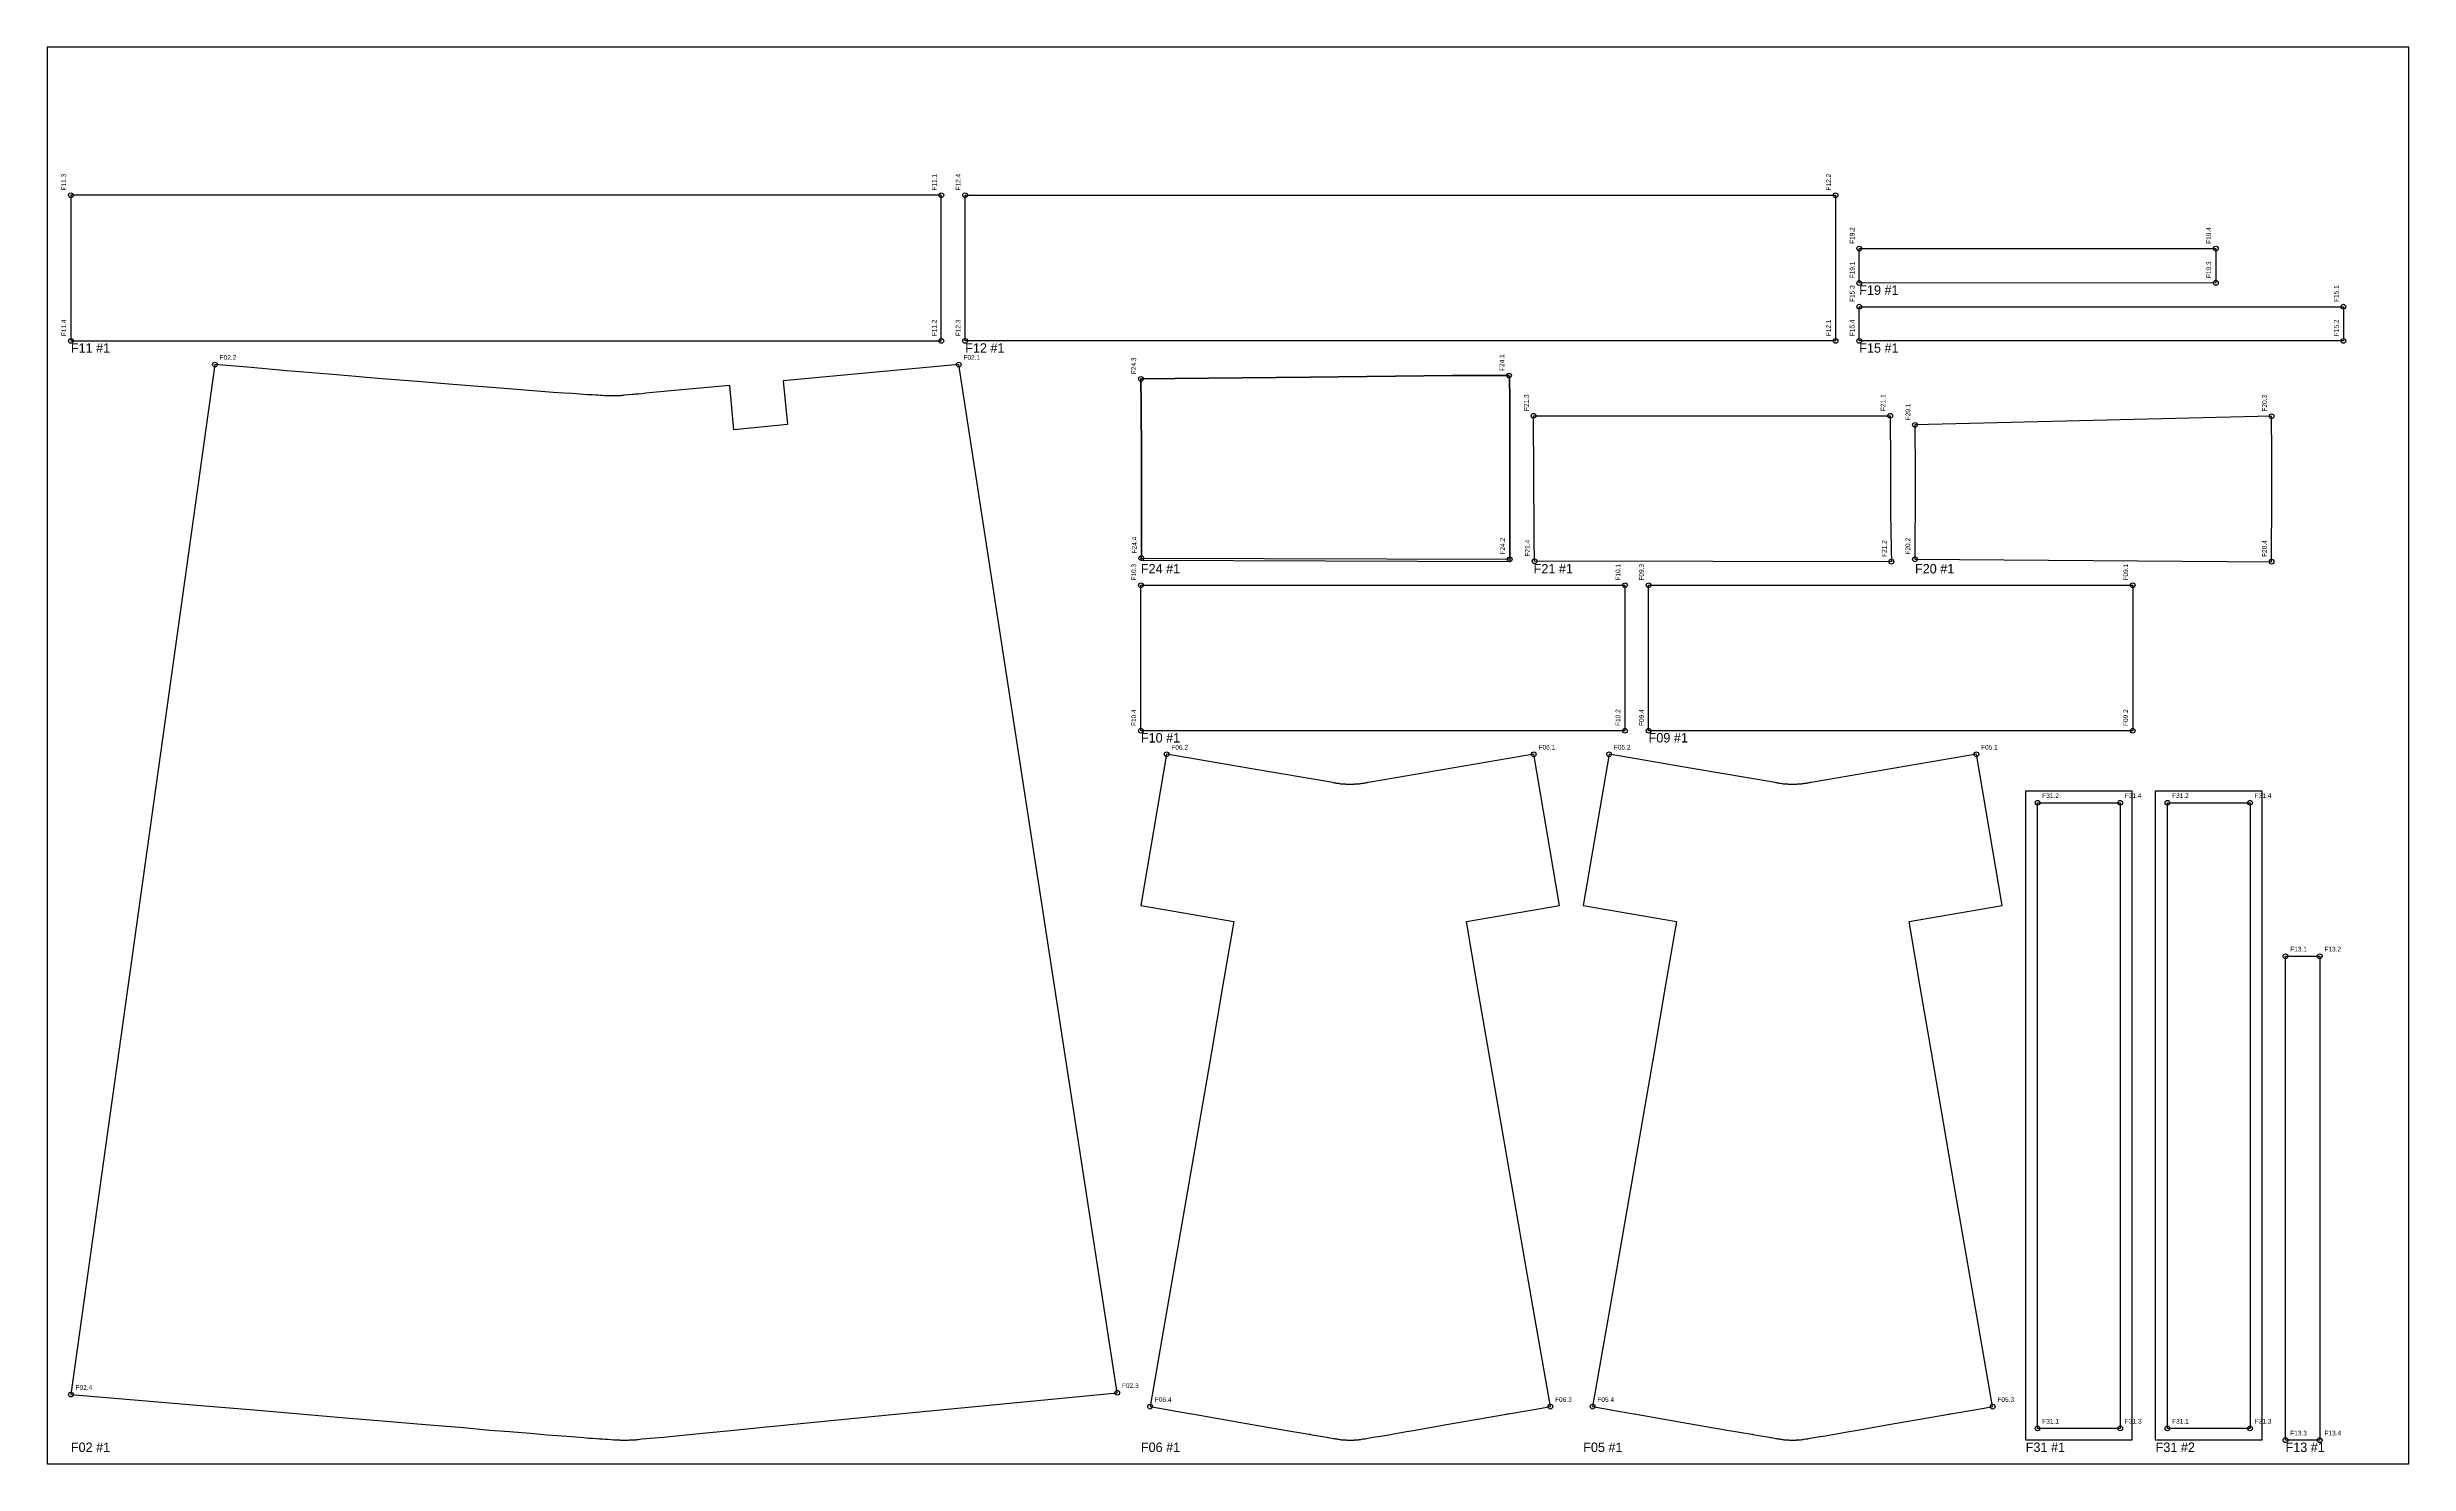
# Model space of a CAD drawing. Header units: millimetres. Extents: x 0 to 1000, y 0 to 600.
import ezdxf

# ---------------------------------------------------------------- set-up
doc = ezdxf.new("R2010")
doc.units = ezdxf.units.MM
for name, color, linetype in [('CUT', 7, 'Continuous'), ('LABEL', 3, 'Continuous'), ('REFERENCE', 3, 'Continuous'), ('SHEET_NONCUT', 8, 'Continuous')]:
    doc.layers.add(name, color=color, linetype=linetype)

msp = doc.modelspace()

# ---------------------------------------------------------------- linework, layer by layer
at = {"layer": 'CUT'}
for points in [[(378.6, 475.6), (378.6, 479.7), (378.6, 483.8), (378.6, 488), (378.6, 492.1), (378.6, 496.2), (378.6, 500.3), (378.6, 504.4), (378.6, 508.5), (378.6, 512.6), (378.6, 516.7), (378.6, 520.8), (378.6, 524.9), (378.6, 529), (378.6, 533.1), (378.6, 537.3), (10, 537.3), (10, 533.1), (10, 529), (10, 524.9), (10, 520.8), (10, 516.7), (10, 512.6), (10, 508.5), (10, 504.4), (10, 500.3), (10, 496.2), (10, 492.1), (10, 488), (10, 483.8), (10, 479.7), (10, 475.6)], [(757.3, 537.3), (757.3, 533.1), (757.3, 529), (757.3, 524.9), (757.3, 520.8), (757.3, 516.7), (757.3, 512.6), (757.3, 508.5), (757.3, 504.4), (757.3, 500.3), (757.3, 496.2), (757.3, 492.1), (757.3, 488), (757.3, 483.8), (757.3, 479.7), (757.3, 475.6), (388.7, 475.6), (388.7, 479.7), (388.7, 483.8), (388.7, 488), (388.7, 492.1), (388.7, 496.2), (388.7, 500.3), (388.7, 504.4), (388.7, 508.5), (388.7, 512.6), (388.7, 516.7), (388.7, 520.8), (388.7, 524.9), (388.7, 529), (388.7, 533.1), (388.7, 537.3)], [(767.3, 514.7), (918.3, 514.7), (918.3, 511.4), (918.3, 508), (918.3, 504.1), (918.3, 500.2), (767.3, 500.1), (767.3, 502.3), (767.3, 504.5), (767.3, 506.7), (767.3, 508.8), (767.3, 511), (767.3, 512.8)], [(767.3, 475.6), (767.3, 479.2), (767.3, 482.8), (767.3, 486.5), (767.3, 490.1), (972.3, 490.1), (972.3, 486.5), (972.3, 482.8), (972.3, 479.2), (972.3, 475.6)], [(311.6, 458.7), (313.4, 440.2), (290.8, 438), (289, 456.7), (267.2, 454.7), (256.4, 453.7), (253.5, 453.4), (251.9, 453.2), (250.4, 453.1), (249.7, 453), (249.1, 453), (248.5, 452.9), (247.9, 452.9), (246.2, 452.7), (244.4, 452.6), (244, 452.5), (243.7, 452.5), (243.4, 452.5), (243.2, 452.5), (243, 452.4), (242.8, 452.4), (242.5, 452.4), (242.3, 452.4), (242.1, 452.4), (241.7, 452.4), (241.4, 452.4), (241.1, 452.3), (240.8, 452.3), (240.6, 452.3), (240.4, 452.3), (240.3, 452.3), (240.2, 452.3), (240.1, 452.3), (239.9, 452.3), (239.8, 452.3), (239.7, 452.3), (239.6, 452.3), (239.5, 452.3), (239.3, 452.3), (239.2, 452.3), (239.1, 452.3), (238.9, 452.3), (238.6, 452.3), (238.3, 452.3), (237.9, 452.4), (237.3, 452.4), (236.4, 452.4), (235.8, 452.4), (235.1, 452.5), (234.1, 452.5), (233.2, 452.6), (232.2, 452.6), (230.8, 452.7), (228.7, 452.8), (225.7, 453), (222.3, 453.3), (218.9, 453.5), (214.3, 453.8), (209.2, 454.2), (204, 454.6), (197.2, 455.1), (184.4, 456.1), (171.8, 457.1), (156.7, 458.4), (140, 459.7), (122.6, 461.2), (101.5, 463), (86.3, 464.3), (71, 465.6), (10, 29.3), (25.1, 28.1), (40.2, 26.8), (65, 24.7), (87.6, 22.8), (107, 21.1), (126.3, 19.5), (143.5, 18), (160.2, 16.6), (176.3, 15.3), (187.4, 14.3), (195.7, 13.7), (204.5, 12.9), (211.7, 12.3), (218.1, 11.8), (223.8, 11.4), (227.1, 11.1), (229.3, 10.9), (231.1, 10.8), (232.6, 10.7), (233.9, 10.6), (235.2, 10.5), (236.2, 10.4), (237.3, 10.4), (238.7, 10.3), (239.9, 10.2), (241.1, 10.1), (241.6, 10.1), (242.1, 10.1), (242.5, 10.1), (242.7, 10), (243, 10), (243.3, 10), (243.5, 10), (243.7, 10), (243.8, 10), (244, 10), (244.1, 10), (244.3, 10), (244.4, 10), (244.6, 10), (244.7, 10), (244.9, 10), (245, 10), (245.1, 10), (245.3, 10), (245.4, 10), (245.5, 10), (245.7, 10), (245.9, 10), (246.2, 10), (246.5, 10.1), (246.9, 10.1), (247.3, 10.1), (247.7, 10.1), (248.2, 10.2), (248.7, 10.2), (249.2, 10.2), (249.7, 10.3), (250.3, 10.3), (250.9, 10.4), (251.8, 10.5), (257.1, 11), (261, 11.3), (273.3, 12.5), (289.3, 14.1), (303.2, 15.5), (356.2, 20.7), (453.1, 30.1), (386, 465.6)], [(463.3, 383.6), (463.4, 385.2), (463.4, 386.8), (463.4, 389.7), (463.4, 392.7), (463.4, 395.8), (463.4, 399.2), (463.4, 402.6), (463.4, 405.9), (463.4, 409.3), (463.4, 412.7), (463.4, 416), (463.4, 419.4), (463.4, 422.7), (463.4, 426.1), (463.4, 429.5), (463.4, 432.8), (463.4, 436.2), (463.3, 439.2), (463.3, 441.4), (463.3, 443.7), (463.3, 445.9), (463.2, 448.2), (463.2, 450.5), (463.2, 452.7), (463.1, 455), (463.1, 457.2), (463.1, 459.5), (534.8, 460.3), (594.9, 460.9), (619, 460.9), (619.1, 460.9), (619.1, 460.9), (619.1, 460.9), (619.2, 458.7), (619.2, 456.5), (619.3, 454.3), (619.3, 452.1), (619.3, 449.8), (619.3, 447.5), (619.4, 445.2), (619.4, 442.9), (619.4, 440.5), (619.4, 438.1), (619.4, 434.9), (619.4, 431.2), (619.4, 427.5), (619.4, 423.7), (619.4, 420), (619.4, 416.2), (619.4, 412.4), (619.4, 408.7), (619.4, 405), (619.4, 401.3), (619.4, 397.7), (619.4, 394.2), (619.4, 390.8), (619.4, 387.5), (619.3, 385.3), (619.3, 383.1), (619.3, 382.1), (463.3, 382.6)], [(780.9, 382.1), (629.8, 382.3), (629.8, 383.9), (629.8, 385.6), (629.7, 388.1), (629.7, 390.5), (629.7, 393), (629.7, 395.5), (629.6, 397.9), (629.6, 400.4), (629.6, 402.8), (629.6, 405.3), (629.5, 407.7), (629.5, 410.2), (629.5, 412.7), (629.5, 415.1), (629.5, 417.6), (629.5, 420), (629.5, 422.5), (629.5, 425), (629.5, 427.4), (629.5, 429.9), (629.4, 432.3), (629.4, 434.8), (629.4, 437.3), (629.4, 440.6), (629.4, 443.9), (780.4, 443.9), (780.4, 440.6), (780.4, 437.3), (780.4, 434.8), (780.5, 432.3), (780.5, 429.8), (780.5, 427.4), (780.5, 424.9), (780.5, 422.4), (780.5, 419.9), (780.5, 417.5), (780.5, 415), (780.5, 412.5), (780.6, 410.1), (780.6, 407.6), (780.6, 405.1), (780.6, 402.6), (780.6, 400.2), (780.7, 397.7), (780.7, 395.3), (780.7, 392.8), (780.8, 390.3), (780.8, 387.8), (780.8, 385.4), (780.9, 383.7)], [(790.9, 383.1), (941.9, 382.1), (941.9, 383.8), (941.9, 385.4), (941.9, 387.9), (941.9, 390.4), (941.9, 392.8), (941.9, 395.3), (942, 397.7), (942, 400.2), (942, 402.6), (942, 405.1), (942, 407.6), (942, 410), (942, 412.5), (942, 414.9), (942, 417.4), (942, 419.8), (942, 422.3), (942, 424.8), (942, 427.2), (942, 429.7), (942, 432.2), (942, 434.6), (941.9, 437.2), (941.9, 440.4), (941.9, 443.7), (790.9, 440), (790.9, 436.7), (790.9, 433.4), (790.9, 431), (791, 428.5), (791, 426), (791, 423.7), (791, 420.7), (791, 418.3), (791, 415.8), (791, 413.2), (791, 410.9), (791, 407.9), (791, 404.6), (791, 402.2), (791, 399.7), (790.9, 397.4), (790.9, 394.4), (790.9, 391), (790.9, 388.6), (790.9, 386), (790.9, 384.6)], [(463.1, 310.5), (463.1, 314.6), (463.1, 318.7), (463.1, 322.8), (463.1, 326.9), (463.1, 331), (463.1, 335.1), (463.1, 339.2), (463.1, 343.3), (463.1, 347.5), (463.1, 351.6), (463.1, 355.7), (463.1, 359.8), (463.1, 363.9), (463.1, 368), (463.1, 372.1), (668.1, 372.1), (668.1, 368), (668.1, 363.9), (668.1, 359.8), (668.1, 355.7), (668.1, 351.6), (668.1, 347.5), (668.1, 343.3), (668.1, 339.2), (668.1, 335.1), (668.1, 331), (668.1, 326.9), (668.1, 322.8), (668.1, 318.7), (668.1, 314.6), (668.1, 310.5)], [(678.1, 310.5), (678.1, 314.6), (678.1, 318.7), (678.1, 322.8), (678.1, 326.9), (678.1, 331), (678.1, 335.1), (678.1, 339.2), (678.1, 343.3), (678.1, 347.5), (678.1, 351.6), (678.1, 355.7), (678.1, 359.8), (678.1, 363.9), (678.1, 368), (678.1, 372.1), (883.1, 372.1), (883.1, 368), (883.1, 363.9), (883.1, 359.8), (883.1, 355.7), (883.1, 351.6), (883.1, 347.5), (883.1, 343.3), (883.1, 339.2), (883.1, 335.1), (883.1, 331), (883.1, 326.9), (883.1, 322.8), (883.1, 318.7), (883.1, 314.6), (883.1, 310.5)], [(610.5, 174.3), (605.7, 202), (601, 229.7), (640.4, 236.4), (629.5, 300.5), (560.4, 288.7), (559.5, 288.5), (559.1, 288.5), (558.9, 288.4), (558.6, 288.4), (558.2, 288.3), (557.9, 288.3), (557.5, 288.2), (557.2, 288.2), (556.8, 288.1), (556.5, 288.1), (556.2, 288), (555.8, 288), (555.5, 287.9), (555.1, 287.9), (554.7, 287.8), (554.3, 287.8), (554, 287.8), (553.6, 287.8), (553.3, 287.7), (552.9, 287.7), (552.6, 287.7), (552.3, 287.7), (552, 287.7), (551.7, 287.7), (551.4, 287.7), (551, 287.7), (550.7, 287.7), (550.4, 287.7), (550.1, 287.7), (549.8, 287.8), (549.4, 287.8), (549.1, 287.8), (548.8, 287.8), (548.5, 287.9), (548.2, 287.9), (547.8, 287.9), (547.5, 288), (547.2, 288), (546.9, 288.1), (546.6, 288.1), (546.3, 288.2), (545.9, 288.2), (545.6, 288.3), (545.3, 288.3), (545, 288.4), (544.7, 288.4), (544.4, 288.5), (509.2, 294.5), (474, 300.5), (463.1, 236.4), (502.5, 229.7), (497.7, 202), (493, 174.3), (483.4, 118.9), (473.8, 63.5), (467, 24.2), (477.3, 22.4), (477.9, 22.3), (484.5, 21.2), (484.7, 21.2), (485.5, 21), (510.3, 16.7), (524, 14.3), (534.4, 12.5), (534.8, 12.5), (534.9, 12.4), (537.4, 12), (541.8, 11.3), (542.3, 11.2), (542.6, 11.1), (544.7, 10.7), (545.1, 10.7), (545.4, 10.6), (545.8, 10.6), (546.4, 10.5), (546.5, 10.4), (546.5, 10.4), (547.4, 10.3), (547.7, 10.3), (547.9, 10.2), (548.7, 10.2), (548.7, 10.2), (548.8, 10.1), (548.8, 10.1), (548.9, 10.1), (549.7, 10.1), (549.9, 10.1), (550, 10.1), (550.3, 10), (550.3, 10), (550.5, 10), (550.5, 10), (550.5, 10), (550.8, 10), (551.1, 10), (551.3, 10), (551.4, 10), (551.7, 10), (551.8, 10), (552.8, 10), (553.4, 10), (553.4, 10), (553.5, 10.1), (554.4, 10.1), (554.6, 10.1), (555.2, 10.2), (555.7, 10.3), (556.2, 10.3), (556.6, 10.4), (557.2, 10.5), (557.6, 10.5), (557.7, 10.6), (558.1, 10.6), (559.2, 10.8), (559.3, 10.8), (560.6, 11.1), (562.3, 11.4), (565.7, 11.9), (575.6, 13.7), (577.5, 14), (579.2, 14.3), (592.5, 16.6), (618, 21), (618.4, 21.1), (618.8, 21.1), (622.1, 21.7), (622.9, 21.9), (626.2, 22.4), (632.8, 23.6), (636.5, 24.2), (629.7, 63.5), (620.1, 118.9)], [(797.9, 174.3), (793.1, 202), (788.4, 229.7), (827.8, 236.4), (816.9, 300.5), (747.8, 288.7), (746.8, 288.5), (746.5, 288.5), (746.2, 288.4), (746, 288.4), (745.6, 288.3), (745.3, 288.3), (744.9, 288.2), (744.5, 288.2), (744.2, 288.1), (743.9, 288.1), (743.5, 288), (743.2, 288), (742.8, 287.9), (742.5, 287.9), (742.1, 287.8), (741.7, 287.8), (741.4, 287.8), (741, 287.8), (740.7, 287.7), (740.3, 287.7), (740, 287.7), (739.7, 287.7), (739.4, 287.7), (739, 287.7), (738.7, 287.7), (738.4, 287.7), (738.1, 287.7), (737.8, 287.7), (737.4, 287.7), (737.1, 287.8), (736.8, 287.8), (736.5, 287.8), (736.2, 287.8), (735.9, 287.9), (735.5, 287.9), (735.2, 287.9), (734.9, 288), (734.6, 288), (734.3, 288.1), (734, 288.1), (733.6, 288.2), (733.3, 288.2), (733, 288.3), (732.7, 288.3), (732.4, 288.4), (732.1, 288.4), (731.7, 288.5), (696.6, 294.5), (661.4, 300.5), (650.4, 236.4), (689.9, 229.7), (685.1, 202), (680.4, 174.3), (670.8, 118.9), (661.2, 63.5), (654.4, 24.2), (664.7, 22.4), (665.3, 22.3), (671.9, 21.2), (672.1, 21.2), (672.9, 21), (697.6, 16.7), (711.4, 14.3), (721.8, 12.5), (722.1, 12.5), (722.3, 12.4), (724.8, 12), (729.1, 11.3), (729.7, 11.2), (730, 11.1), (732, 10.7), (732.4, 10.7), (732.8, 10.6), (733.1, 10.6), (733.8, 10.5), (733.8, 10.4), (733.9, 10.4), (734.8, 10.3), (735, 10.3), (735.3, 10.2), (736.1, 10.2), (736.1, 10.2), (736.2, 10.1), (736.2, 10.1), (736.2, 10.1), (737.1, 10.1), (737.3, 10.1), (737.4, 10.1), (737.7, 10), (737.7, 10), (737.8, 10), (737.8, 10), (737.9, 10), (738.2, 10), (738.4, 10), (738.7, 10), (738.8, 10), (739.1, 10), (739.2, 10), (740.2, 10), (740.8, 10), (740.8, 10), (740.9, 10.1), (741.7, 10.1), (742, 10.1), (742.5, 10.2), (743.1, 10.3), (743.6, 10.3), (744, 10.4), (744.6, 10.5), (744.9, 10.5), (745.1, 10.6), (745.5, 10.6), (746.5, 10.8), (746.7, 10.8), (747.9, 11.1), (749.7, 11.4), (753, 11.9), (763, 13.7), (764.9, 14), (766.5, 14.3), (779.8, 16.6), (805.3, 21), (805.7, 21.1), (806.1, 21.1), (809.4, 21.7), (810.2, 21.9), (813.5, 22.4), (820.2, 23.6), (823.8, 24.2), (817, 63.5), (807.4, 118.9)], [(837.8, 285), (882.8, 285), (882.8, 10), (837.8, 10)], [(892.8, 285), (937.8, 285), (937.8, 10), (892.8, 10)], [(962.3, 10), (958.6, 10), (955, 10), (951.4, 10), (947.8, 10), (947.8, 215), (951.4, 215), (955, 215), (958.6, 215), (962.3, 215)]]:
    msp.add_lwpolyline(points, close=True, dxfattribs=at)
at = {"layer": 'REFERENCE'}
for points in [[(619.1, 460.9), (619.1, 460.9), (619.1, 460.9), (619, 460.9), (594.9, 460.9), (534.8, 460.3), (463.1, 459.5), (463.1, 457.2), (463.1, 455), (463.2, 452.7), (463.2, 450.5), (463.2, 448.2), (463.3, 445.9), (463.3, 443.7), (463.3, 441.4), (463.3, 439.2), (463.4, 436.2), (463.4, 432.8), (463.4, 429.5), (463.4, 426.1), (463.4, 422.7), (463.4, 419.4), (463.4, 416), (463.4, 412.7), (463.4, 409.3), (463.4, 405.9), (463.4, 402.6), (463.4, 399.2), (463.4, 395.8), (463.4, 392.7), (463.4, 389.7), (463.4, 386.8), (463.4, 385.2), (463.3, 383.6), (619.3, 383.1), (619.3, 385.3), (619.4, 387.5), (619.4, 390.8), (619.4, 394.2), (619.4, 397.7), (619.4, 401.3), (619.4, 405), (619.4, 408.7), (619.4, 412.4), (619.4, 416.2), (619.4, 420), (619.4, 423.7), (619.4, 427.5), (619.4, 431.2), (619.4, 434.9), (619.4, 438.1), (619.4, 440.5), (619.4, 442.9), (619.4, 445.2), (619.3, 447.5), (619.3, 449.8), (619.3, 452.1), (619.3, 454.3), (619.2, 456.5), (619.2, 458.7)], [(842.8, 280), (877.8, 280), (877.8, 15), (842.8, 15)], [(897.8, 280), (932.8, 280), (932.8, 15), (897.8, 15)]]:
    msp.add_lwpolyline(points, close=True, dxfattribs=at)
for centre in [(10, 537.3), (378.6, 537.3), (388.7, 537.3), (757.3, 537.3), (767.3, 514.7), (918.3, 514.7), (767.3, 500.1), (918.3, 500.2), (767.3, 490.1), (972.3, 490.1), (10, 475.6), (378.6, 475.6), (388.7, 475.6), (757.3, 475.6), (767.3, 475.6), (972.3, 475.6), (71, 465.6), (386, 465.6), (463.1, 459.5), (619, 460.9), (629.4, 443.9), (780.4, 443.9), (790.9, 440), (941.9, 443.7), (463.3, 383.6), (619.3, 383.1), (629.8, 382.3), (780.9, 382.1), (790.9, 383.1), (941.9, 382.1), (463.1, 372.1), (668.1, 372.1), (678.1, 372.1), (883.1, 372.1), (463.1, 310.5), (668.1, 310.5), (678.1, 310.5), (883.1, 310.5), (474, 300.5), (629.5, 300.5), (661.4, 300.5), (816.9, 300.5), (842.8, 280), (877.8, 280), (897.8, 280), (932.8, 280), (947.8, 215), (962.3, 215), (10, 29.3), (453.1, 30.1), (467, 24.2), (636.5, 24.2), (654.4, 24.2), (823.8, 24.2), (842.8, 15), (877.8, 15), (897.8, 15), (932.8, 15), (947.8, 10), (962.3, 10)]:
    msp.add_circle(centre, 1, dxfattribs=at)
at = {"layer": 'SHEET_NONCUT'}
msp.add_lwpolyline([(0, 0), (1000, 0), (1000, 600), (0, 600)], close=True, dxfattribs=at)

# ---------------------------------------------------------------- texts
at = {"layer": 'LABEL'}
for s, p in [('F19 #1', (767.3, 495.1)), ('F11 #1', (10, 470.6)), ('F12 #1', (388.7, 470.6)), ('F15 #1', (767.3, 470.6)), ('F24 #1', (463.1, 377.1)), ('F21 #1', (629.4, 377.1)), ('F20 #1', (790.9, 377.1)), ('F10 #1', (463.1, 305.5)), ('F09 #1', (678.1, 305.5)), ('F02 #1', (10, 5)), ('F06 #1', (463.1, 5)), ('F05 #1', (650.4, 5)), ('F31 #1', (837.8, 5)), ('F31 #2', (892.8, 5)), ('F13 #1', (947.8, 5))]:
    msp.add_text(s, height=4, dxfattribs=at).set_placement(p)
at = {"layer": 'REFERENCE'}
for s, p in [('F11.3', (8, 539.3)), ('F11.1', (376.6, 539.3)), ('F12.4', (386.7, 539.3)), ('F12.2', (755.3, 539.3)), ('F19.2', (765.3, 516.7)), ('F19.4', (916.3, 516.7)), ('F19.1', (765.3, 502.1)), ('F19.3', (916.3, 502.2)), ('F15.3', (765.3, 492.1)), ('F15.1', (970.3, 492.1)), ('F11.4', (8, 477.6)), ('F11.2', (376.6, 477.6)), ('F12.3', (386.7, 477.6)), ('F12.1', (755.3, 477.6)), ('F15.4', (765.3, 477.6)), ('F15.2', (970.3, 477.6)), ('F24.3', (461.1, 461.5)), ('F24.1', (617, 462.9)), ('F21.3', (627.4, 445.9)), ('F21.1', (778.4, 445.9)), ('F20.3', (939.9, 445.7)), ('F20.1', (788.9, 442)), ('F24.4', (461.3, 385.6)), ('F24.2', (617.3, 385.1)), ('F21.4', (627.8, 384.3)), ('F21.2', (778.9, 384.1)), ('F20.2', (788.9, 385.1)), ('F20.4', (939.9, 384.1)), ('F10.3', (461.1, 374.1)), ('F10.1', (666.1, 374.1)), ('F09.3', (676.1, 374.1)), ('F09.1', (881.1, 374.1)), ('F10.4', (461.1, 312.5)), ('F10.2', (666.1, 312.5)), ('F09.4', (676.1, 312.5)), ('F09.2', (881.1, 312.5))]:
    msp.add_text(s, height=2, rotation=90, dxfattribs=at).set_placement(p)
for s, p in [('F02.2', (73, 467.6)), ('F02.1', (388, 467.6)), ('F06.2', (476, 302.5)), ('F06.1', (631.5, 302.5)), ('F05.2', (663.4, 302.5)), ('F05.1', (818.9, 302.5)), ('F31.2', (844.8, 282)), ('F31.4', (879.8, 282)), ('F31.2', (899.8, 282)), ('F31.4', (934.8, 282)), ('F13.1', (949.8, 217)), ('F13.2', (964.3, 217)), ('F02.4', (12, 31.3)), ('F02.3', (455.1, 32.1)), ('F06.4', (469, 26.2)), ('F06.3', (638.5, 26.2)), ('F05.4', (656.4, 26.2)), ('F05.3', (825.8, 26.2)), ('F31.1', (844.8, 17)), ('F31.3', (879.8, 17)), ('F31.1', (899.8, 17)), ('F31.3', (934.8, 17)), ('F13.3', (949.8, 12)), ('F13.4', (964.3, 12))]:
    msp.add_text(s, height=2, dxfattribs=at).set_placement(p)

doc.saveas('drawing.dxf')
